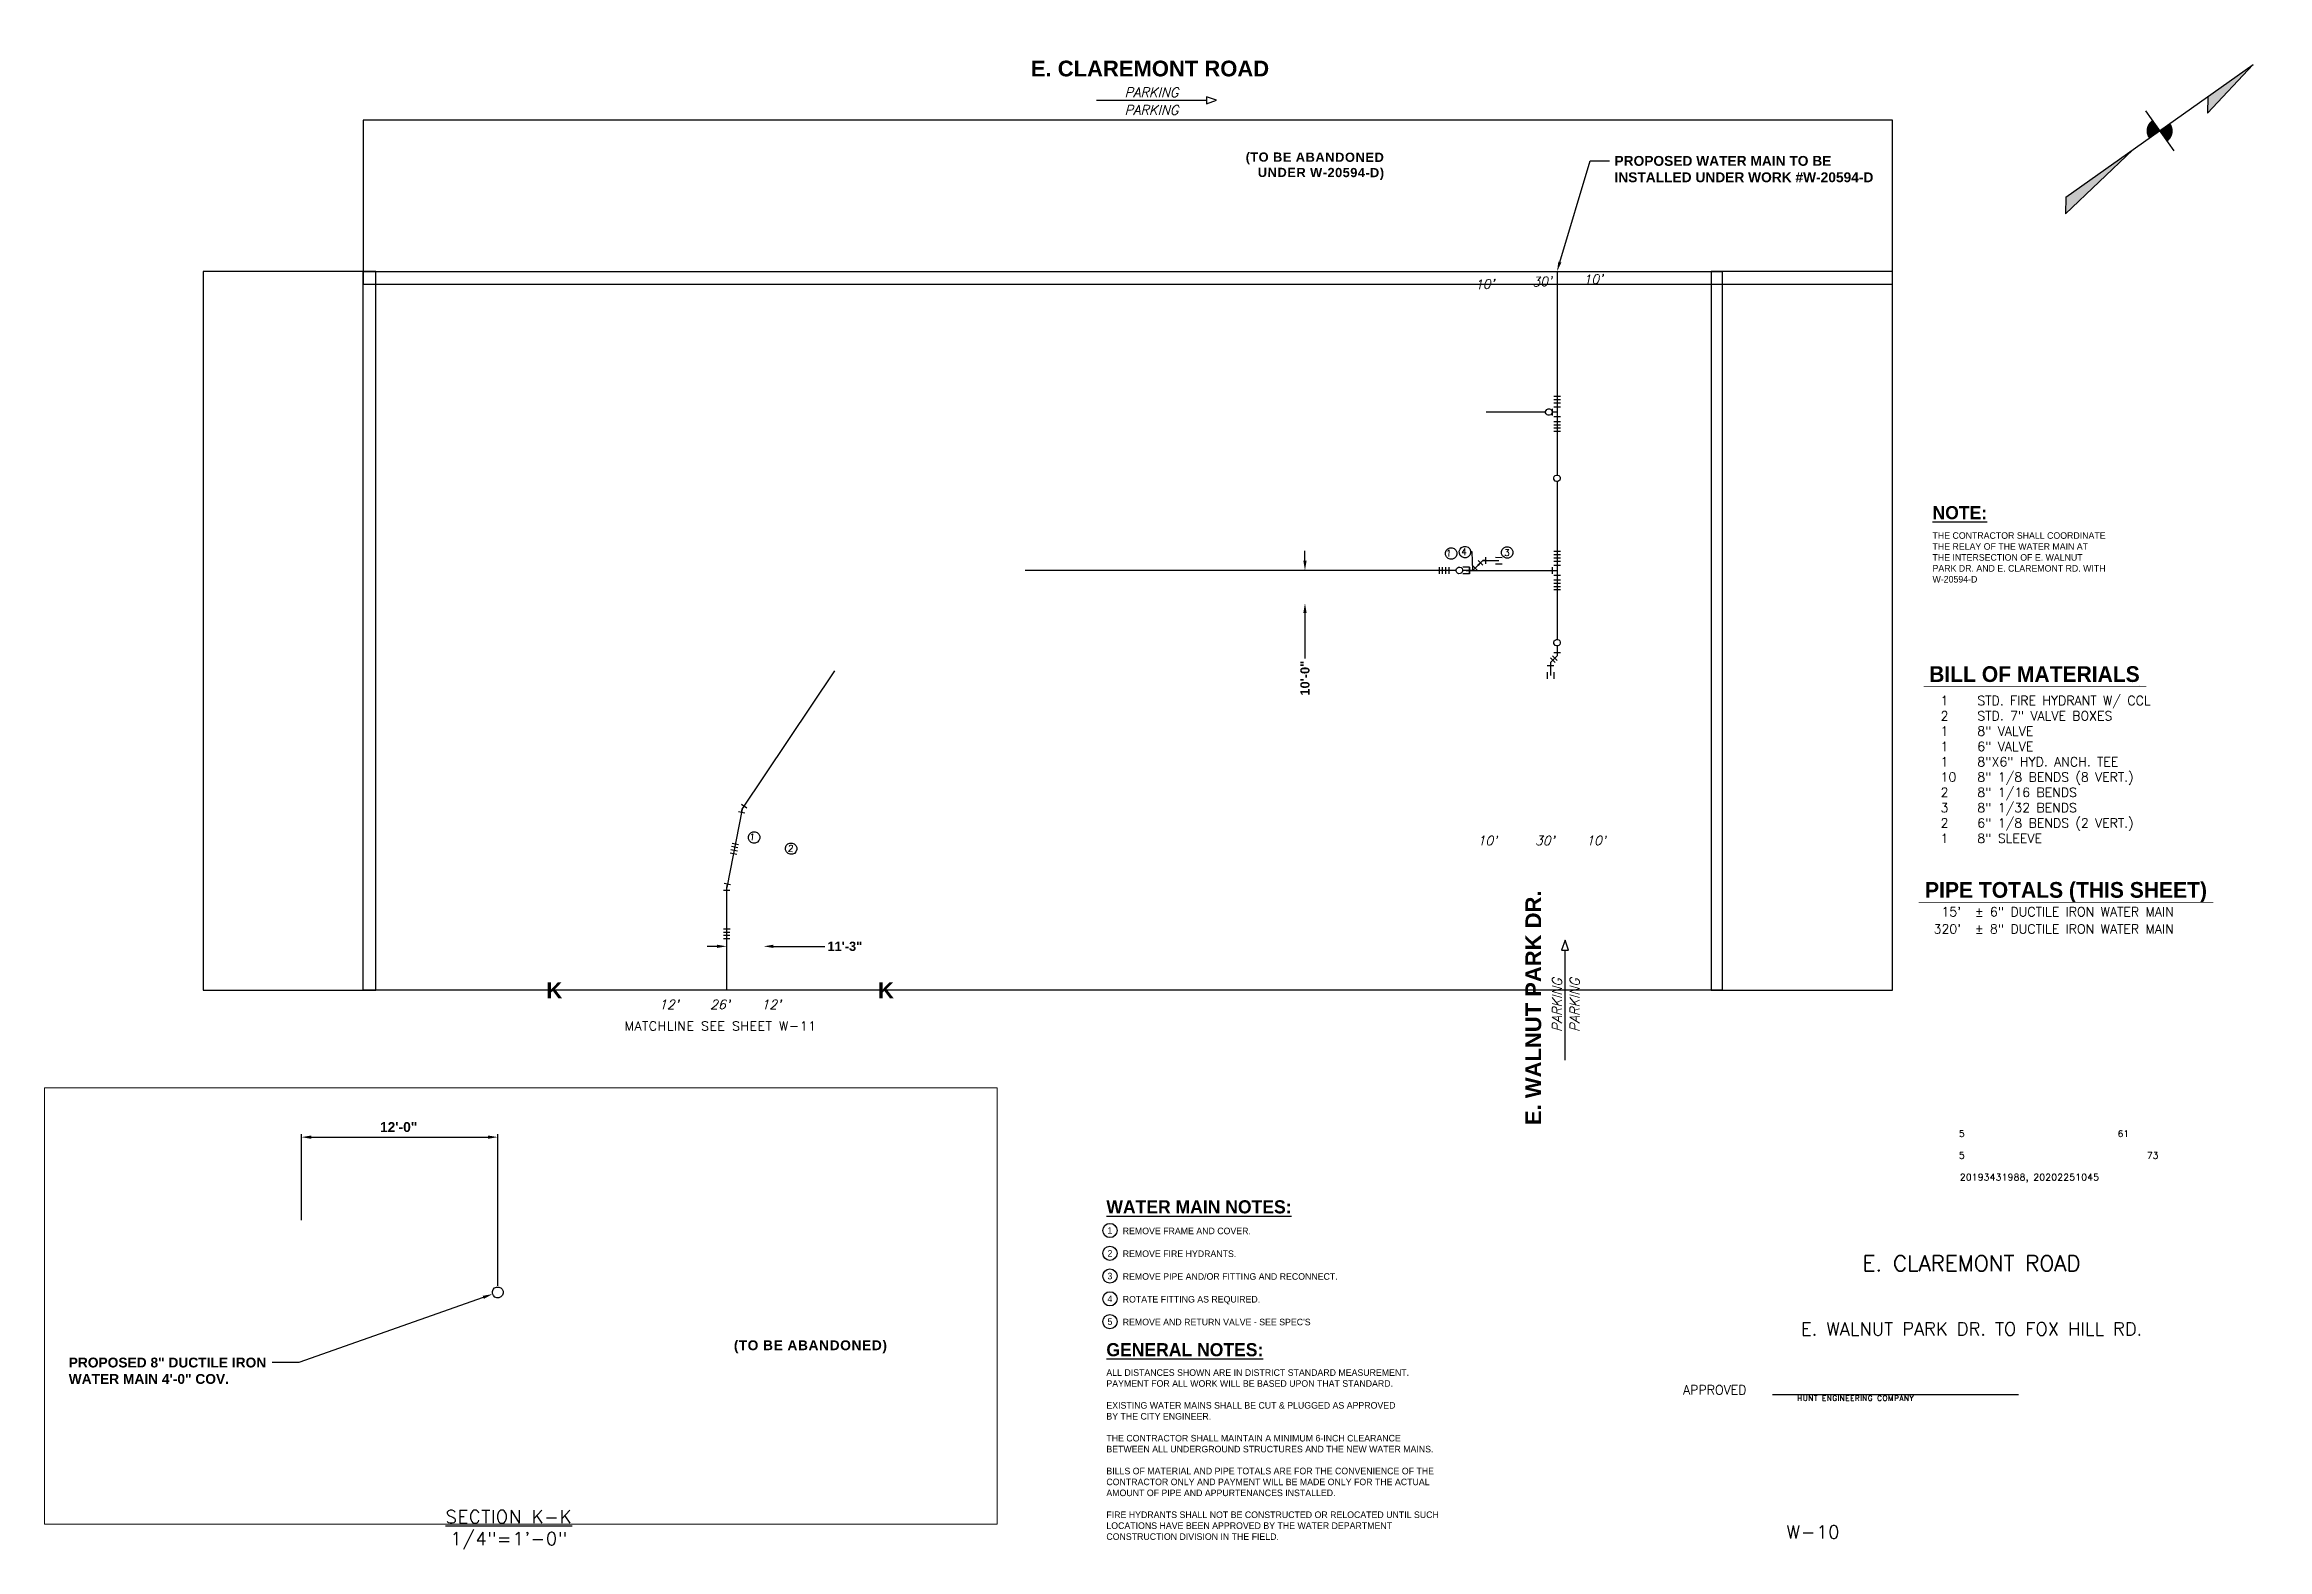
# Paper-space layout 'W10' of a CAD drawing. Header units: feet. Extents: x 1.6 to 35.5, y 0.6 to 23.5.
# The model-space entities are those that its viewports show. They can reach past a viewport. Long polylines and large blocks are cut down to what shows.
import ezdxf
from ezdxf import colors
from ezdxf.entities.mleader import LeaderData, LeaderLine
from ezdxf.enums import TextEntityAlignment as Align
from ezdxf.math import Vec2, Vec3

# ---------------------------------------------------------------- set-up
doc = ezdxf.new("R2010")
doc.units = ezdxf.units.FT
doc.header["$LTSCALE"] = 20
doc.linetypes.add('DASHED2', pattern=[0.375, 0.25, -0.125])
for name, color, linetype in [('BORDER', 4, 'Continuous'), ('C-EX-DIMENSION', 10, 'Continuous'), ('C-EX-ROW', 4, 'Continuous'), ('C-PR-20594-TXT', 4, 'Continuous'), ('C-PR-WATER', 4, 'Continuous'), ('C-PR-WATER-20594', 6, 'Continuous'), ('C-PR-WATER-ABAND', 3, 'Continuous'), ('C-PR-WATER-ABAND-OFF', 3, 'Continuous'), ('C-PR-WATER-DIM', 4, 'Continuous'), ('C-PR-WATER-FITTING', 4, 'Continuous'), ('C-PR-WATER-TXT', 4, 'Continuous'), ('C-PR-WATER-TXT (W-2)', 4, 'Continuous'), ('C-PR-WATER-TXT-#', 6, 'Continuous'), ('NOTES', 7, 'Continuous')]:
    doc.layers.add(name, color=color, linetype=linetype)
doc.layers.add('C-EX-ROAD-NAME', color=3, linetype='Continuous', lineweight=30)
doc.layers.add('VIEWPORT', color=5, linetype='Continuous', plot=False)
doc.styles.add('ARIAL', font='arialbd.ttf', dxfattribs={"height": 0.24})
doc.styles.add('BOLD', font='BOLD.SHX')
doc.styles.add('Copy of PROPOSED', font='arialbd.ttf', dxfattribs={"height": 0.6})
doc.styles.add('EXISTING', font='simplex.shx', dxfattribs={"oblique": 15, "height": 2.8})
doc.styles.add('L100', font='MONOPLEX', dxfattribs={"height": 2})
doc.styles.add('L140Proposed', font='simplex.shx', dxfattribs={"height": 1.6})
doc.styles.add('PROPOSED', font='simplex.shx')
doc.styles.add('PROPOSED PLAN', font='arialbd.ttf', dxfattribs={"height": 2.8})
doc.styles.add('PROPOSED SECTION', font='arialbd.ttf')
doc.styles.add('Simplex Ob', font='simplex.shx', dxfattribs={"oblique": 15})
doc.styles.add('SL80', font='simplex.shx', dxfattribs={"oblique": 15, "height": 1.6})
doc.styles.get("Standard").update_dxf_attribs({"font": 'simplex.shx'})
doc.dimstyles.new('Copy of PWD Proposed Section', dxfattribs={"dimtxt": 0.6, "dimasz": 0.6, "dimexe": 0.18, "dimexo": 0.0625, "dimgap": 0.07, "dimtad": 0, "dimdec": 0, "dimlfac": 12, "dimzin": 1, "dimdsep": 46, "dimlunit": 4, "dimtxsty": 'Copy of PROPOSED', "dimcen": 0, "dimclrd": 3, "dimclre": 256, "dimclrt": 3, "dimadec": 1, "dimazin": 0, "dimtfac": 1, "dimtdec": 0, "dimtmove": 2, "dimatfit": 2, "dimfxl": 0.18, "dimfrac": 2, "dimtolj": 1, "dimtzin": 0, "dimlwd": -1, "dimarcsym": 0})
doc.dimstyles.new('PWD Proposed', dxfattribs={"dimtxt": 2.8, "dimasz": 3, "dimexe": 0.18, "dimexo": 0.0625, "dimgap": 1, "dimtad": 0, "dimdec": 0, "dimlfac": 12, "dimzin": 1, "dimdsep": 46, "dimlunit": 4, "dimtxsty": 'PROPOSED PLAN', "dimcen": 0, "dimse1": 1, "dimse2": 1, "dimclrd": 256, "dimclrt": 3, "dimadec": 1, "dimazin": 0, "dimtfac": 1, "dimtdec": 0, "dimtofl": 0, "dimtmove": 0, "dimatfit": 1, "dimfxl": 0.18, "dimfrac": 2, "dimtolj": 1, "dimtzin": 0, "dimlwd": -1, "dimarcsym": 0})

psp = doc.layouts.new('W10')

# ---------------------------------------------------------------- texts
at = {"layer": 'BORDER', "color": 4, "linetype": 'DASHED2', "ltscale": 0.05, "char_height": 0.24, "width": 1.77635683940025e-15, "attachment_point": 5, "style": 'ARIAL'}
for insert in [(9.366732014886136, 9.13052673513499), (14.41971791905576, 9.130526735134998)]:
    psp.add_mtext('\\pxqc;K', dxfattribs=dict(at, insert=insert))
at = {"layer": 'BORDER', "color": 4, "style": 'PROPOSED'}
for s, insert, char_height, width, attachment_point in [('{\\T1.063;MATCHLINE SEE SHEET W-11}', (11.90072006853785, 8.516439633790553), 0.14, 6.08530222952238, 8), ('E. CLAREMONT ROAD', (30.96898269634855, 4.968826836768238), 0.24, 4.597836898343999, 5), ('E. WALNUT PARK DR. TO FOX HILL RD.', (30.96898269634855, 3.968826836768238), 0.1999489935328704, 7.312726177868738, 5)]:
    psp.add_mtext(s, dxfattribs=dict(at, insert=insert, char_height=char_height, width=width, attachment_point=attachment_point))
at = {"layer": 'BORDER', "color": 3, "attachment_point": 1, "style": 'PROPOSED'}
for s, insert, char_height, width in [('APPROVED', (26.57189383857346, 3.10947539887831), 0.14, 1.25), ('{\\T1.063; \\P\\H0.83295x;       W-10}', (27.12667115062689, 1.373657524310772), 0.24, 2.25667742952837)]:
    psp.add_mtext(s, dxfattribs=dict(at, insert=insert, char_height=char_height, width=width))
at = {"layer": 'BORDER', "insert": (8.675045529717394, 1.205637608957469), "char_height": 0.2, "width": 5, "attachment_point": 2, "style": 'PROPOSED'}
psp.add_mtext('{\\T1.063;\\LSECTION K-K\\P\\l1/4"=1\'-0"}', dxfattribs=at)
at = {"layer": 'C-EX-DIMENSION', "char_height": 0.14, "width": 3.207900749161498, "attachment_point": 5, "style": 'SL80'}
for insert, rotation in [((24.37499541123148, 19.93326290850858), 2.6391410026933717), ((24.41527910299502, 11.41398675404729), 0.017033334009439037)]:
    psp.add_mtext("10'      30'     10'", dxfattribs=dict(at, insert=insert, rotation=rotation))
at = {"layer": 'C-EX-DIMENSION', "insert": (11.89191473967729, 8.914777925188806), "char_height": 0.14, "width": 2.284768853440391, "attachment_point": 5, "style": 'SL80'}
psp.add_mtext("12'     26'     12'", dxfattribs=at)
at = {"layer": 'C-EX-ROAD-NAME', "insert": (18.44629469618998, 23.30258608752509), "char_height": 0.24, "width": 6.964848138693556, "attachment_point": 2, "style": 'EXISTING'}
psp.add_mtext('\\pxqc;{\\fArial|b1|i0|c0|p34;\\Q0;E. CLAREMONT ROAD}', dxfattribs=at)
at = {"layer": 'C-EX-ROAD-NAME', "insert": (24.16835238619304, 8.864184004568672), "char_height": 0.24, "width": 6.964848138693556, "attachment_point": 2, "rotation": 90.00000000000001, "style": 'EXISTING'}
psp.add_mtext('\\pxqc;{\\fArial|b1|i0|c0|p34;\\Q0;E. WALNUT PARK DR.}', dxfattribs=at)
at = {"layer": 'NOTES'}
for s, height, style, p in [('%%UNOTE:', 0.2, 'BOLD', (30.37337677333984, 16.31205016724949)), ('5      ', 0.1000314665625, 'PROPOSED', (30.77592858355542, 6.895360078014051)), ('61', 0.1000314665625, 'PROPOSED', (33.19597950976491, 6.895360078014051)), ('5      ', 0.1000314665625, 'PROPOSED', (30.77592858355542, 6.563910879602916)), ('73', 0.1000314665625, 'PROPOSED', (33.64231865441312, 6.563578729231885)), ('%%UGENERAL NOTES:', 0.2, 'BOLD', (17.7815419998408, 3.552267660552253))]:
    psp.add_text(s, height=height, dxfattribs=dict(at, style=style)).set_placement(p)
at = {"layer": 'NOTES', "style": 'BOLD'}
for s, p in [('BILL OF MATERIALS%%U', (31.92689279845522, 13.83119322394031)), ('PIPE TOTALS (THIS SHEET)', (32.40820982970396, 10.54139777691542))]:
    psp.add_text(s, height=0.24, dxfattribs=at).set_placement(p, align=Align.CENTER)
at = {"layer": 'NOTES', "char_height": 0.1452499193059119, "attachment_point": 5, "style": 'Simplex Ob'}
for insert, width, rotation in [((18.46902534121425, 22.81965162074225), 2.740994145742572, 359.98868729900965), ((18.46898269634855, 22.5500748089849), 1.773350625371268, 359.98868729900965), ((24.65018608060604, 8.905016379878184), 2.740994145742572, 89.98868729900965), ((24.9197628923634, 8.904973735012483), 1.773350625371268, 89.98868729900965)]:
    psp.add_mtext('PARKING', dxfattribs=dict(at, insert=insert, width=width, rotation=rotation))
at = {"layer": 'NOTES', "attachment_point": 1}
for s, insert, char_height, width, style in [('THE CONTRACTOR SHALL COORDINATE THE RELAY OF THE WATER MAIN AT THE INTERSECTION OF E. WALNUT PARK DR. AND E. CLAREMONT RD. WITH W-20594-D', (30.37337677333984, 16.11330354477109), 0.1, 2.661857048445739, 'L100'), ('\\A1;1^ISTD. FIRE HYDRANT W/ CCL\\P2^ISTD. 7" VALVE BOXES\\P1^I8" VALVE\\P1^I6" VALVE\\P1^I8"X6" HYD. ANCH. TEE\\P10^I8" 1/8 BENDS (8 VERT.)\\P2^I8" 1/16 BENDS\\P3^I8" 1/32 BENDS\\P2^I6" 1/8 BENDS (2 VERT.)\\P1^I8" SLEEVE', (30.49685204218757, 13.61815322597608), 0.14, 3.80477944308549, 'L140Proposed'), ('\\pxql;{\\H1.067x;\\Q0;\\T1.063;20193431988, 20202251045}', (30.79086245981783, 6.332624329368863), 0.09375, 4.741223138392855, 'EXISTING'), ('ALL DISTANCES SHOWN ARE IN DISTRICT STANDARD MEASUREMENT.\\PPAYMENT FOR ALL WORK WILL BE BASED UPON THAT STANDARD.\\P\\PEXISTING WATER MAINS SHALL BE CUT & PLUGGED AS APPROVED\\PBY THE CITY ENGINEER.\\P\\PTHE CONTRACTOR SHALL MAINTAIN A MINIMUM 6-INCH CLEARANCE\\PBETWEEN ALL UNDERGROUND STRUCTURES AND THE NEW WATER MAINS.\\P\\PBILLS OF MATERIAL AND PIPE TOTALS ARE FOR THE CONVENIENCE OF THE CONTRACTOR ONLY AND PAYMENT WILL BE MADE ONLY FOR THE ACTUAL AMOUNT OF PIPE AND APPURTENANCES INSTALLED.\\P\\PFIRE HYDRANTS SHALL NOT BE CONSTRUCTED OR RELOCATED UNTIL SUCH LOCATIONS HAVE BEEN APPROVED BY THE WATER DEPARTMENT CONSTRUCTION DIVISION IN THE FIELD.', (17.7815419998408, 3.35352103807385), 0.1, 5.332112329808012, 'L100'), ('{\\T1.125;HUNT ENGINEERING COMPANY}', (28.31147697150024, 2.952569662087733), 0.08, 3.5, 'PROPOSED')]:
    psp.add_mtext(s, dxfattribs=dict(at, insert=insert, char_height=char_height, width=width, style=style))
at = {"layer": 'NOTES', "linetype": 'Continuous', "char_height": 0.14, "style": 'L140Proposed'}
for s, width, heights, insert, attachment_point in [("15'", 0.5814265917501302, [0.1666666666666667], (30.81023794402242, 10.3976846862202), 3), ('\\pxql;%%P 6" DUCTILE IRON WATER MAIN', 4.083124622593317, [0], (31.02101251569417, 10.3976846862202), 1), ("320'", 0.5814265917501302, [0.1666666666666667], (30.81023794402242, 10.13607688257222), 3), ('\\pxql;%%P 8" DUCTILE IRON WATER MAIN', 4.083124622593317, [0], (31.02101251569417, 10.13607688257222), 1)]:
    psp.add_mtext_dynamic_manual_height_columns(s, width=width, gutter_width=14, heights=heights, dxfattribs=dict(at, insert=insert, attachment_point=attachment_point))

msp = doc.modelspace()

# ---------------------------------------------------------------- texts
at = {"layer": 'C-PR-20594-TXT', "insert": (2705739.853103079, 271262.4883710105), "char_height": 2.8, "width": 48.1892447319731, "attachment_point": 2, "rotation": 54.549687759816244, "style": 'ARIAL'}
msp.add_mtext('\\pxqr;{\\T1.063;\\C3;(TO BE ABANDONED UNDER W-20594-D)}', dxfattribs=at)
at = {"layer": 'C-PR-WATER-ABAND', "insert": (2706998.174287523, 271813.7607739118, -97.82606842608317), "char_height": 0.5999999999999993, "width": 11.0481127027591, "attachment_point": 1, "rotation": 324.6738888932284, "style": 'PROPOSED SECTION'}
msp.add_mtext('{\\T1.063;(TO BE ABANDONED)}', dxfattribs=at)
at = {"layer": 'C-PR-WATER-ABAND', "color": 4, "char_height": 2.8, "width": 48.1892447319731, "attachment_point": 2, "rotation": 54.549687759816244, "style": 'ARIAL'}
for insert in [(2705751.627674077, 271179.3524860392), (2705742.811897182, 270946.1510979224)]:
    msp.add_mtext('\\pxql;{\\T1.063;\\C3;(TO BE ABANDONED)}', dxfattribs=dict(at, insert=insert))
at = {"layer": 'C-PR-WATER-ABAND-OFF', "color": 4, "insert": (2705791.390915681, 270957.9100592807), "char_height": 2.8, "width": 48.1892447319731, "attachment_point": 2, "rotation": 325.0736060951786, "style": 'ARIAL'}
msp.add_mtext('\\pxql;{\\T1.063;\\C3;(TO BE ABANDONED)}', dxfattribs=at)

# ---------------------------------------------------------------- blocks, each defined once
blk = doc.blocks.new('PWD Noth Arrow')
at = {"layer": 'BORDER'}
for points in [[(-1.597832977040525e-12, 18.00000000000006), (3.999999999998288, 14.9999999999981), (-1.818989403545856e-12, 34.99999999999864)], [(0, 4), (-9.094947017729282e-13, -4.547473508864641e-13), (4, -1.364242052659392e-12, 0.4142135623732821)], [(-9.094947017729282e-13, -4.547473508864641e-13), (-4, -1.364242052659392e-12, 0.4142135623729491), (0, -4.000000000000455)], [(-9.094947017729282e-13, -35.00000000000068), (4.000000000000182, -38.00000000000355), (-1.234345958778249e-12, -9.999999999967713)]]:
    blk.add_hatch(color=0, dxfattribs=at).paths.add_polyline_path(points)
at = {"layer": 'BORDER', "color": 0}
for p, q in [((-9.094947017729282e-13, -35.00000000000182), (-1.818989403545856e-12, 34.99999999999864)), ((-1.818989403545856e-12, 34.99999999999864), (3.999999999998181, 14.99999999999864)), ((9.094947017729282e-13, 17.99999999999818), (3.999999999998181, 14.99999999999818)), ((-7.5, -4.547473508864641e-13), (7.5, -1.364242052659392e-12)), ((4, -38.00000000000227), (3.637978807091713e-12, -10.00000000000182)), ((1.818989403545856e-12, -35.00000000000273), (3.999999999999091, -38.00000000000273))]:
    blk.add_line(p, q, dxfattribs=at)
blk = doc.blocks.new('A$C6E5C789D')
at = {"layer": 'NOTES'}
for centre in [(17.34079432357487, 5.481790131355709), (17.34079432357487, 5.134519609782117), (17.34079432357487, 4.787249088208526), (17.34079432357487, 4.439978566634935), (17.34079432357487, 4.092708045061343)]:
    blk.add_circle(centre, 0.1083422452900322, dxfattribs=at)
for s, height, style, p in [('%%uWATER MAIN NOTES:', 0.2, 'BOLD', (17.28654782499746, 5.743125663150821)), ('REMOVE FRAME AND COVER.', 0.1, 'L100', (17.53555159324117, 5.425770402876267)), ('REMOVE FIRE HYDRANTS.', 0.1, 'L100', (17.53555159324117, 5.078499881302676)), ('REMOVE PIPE AND/OR FITTING AND RECONNECT.', 0.1, 'L100', (17.53555159324117, 4.731229359729085)), ('ROTATE FITTING AS REQUIRED.', 0.1, 'L100', (17.53555159324117, 4.383958838155493)), ("REMOVE AND RETURN VALVE - SEE SPEC'S", 0.1, 'L100', (17.53555159324117, 4.036688316581902))]:
    blk.add_text(s, height=height, dxfattribs=dict(at, style=style)).set_placement(p)
at = {"layer": 'NOTES', "style": 'L100'}
for s, p in [('1', (17.34079432357487, 5.481790131355709)), ('2', (17.34079432357487, 5.134519609782117)), ('3', (17.34079432357487, 4.787249088208526)), ('4', (17.34079432357487, 4.439978566634935)), ('5', (17.34079432357487, 4.092708045061343))]:
    blk.add_text(s, height=0.1, dxfattribs=at).set_placement(p, align=Align.MIDDLE)
blk = doc.blocks.new('*U113')
at = {"layer": 'C-PR-WATER-FITTING'}
for p, q in [((-0.5411854113044683, -1.306556299918157), (-1.306550694171165, 0.5411989447457017)), ((1.000006103982741, -0.9999987791816238), (1.000006103429769, 1.000006103979104))]:
    blk.add_line(p, q, dxfattribs=at)
blk.add_lwpolyline([(-0.9238851714908378, -0.3826857684071001), (0, 0)], dxfattribs=at)
at = {"layer": 'C-PR-WATER-FITTING', "flags": 128}
blk.add_lwpolyline([(0, 0), (1.000006103706255, 2.764863893389702e-10)], dxfattribs=at)
blk = doc.blocks.new('*U111')
at = {"layer": 'C-PR-WATER-FITTING'}
for p, q in [((-0.7856830919117783, -1.175871206105512), (-1.175863067823229, 0.7856952716902015)), ((1.000006103982741, -0.9999987791816238), (1.000006103429769, 1.000006103979104))]:
    blk.add_line(p, q, dxfattribs=at)
blk.add_lwpolyline([(-0.9807912530377507, -0.195091582078021), (0, 0)], dxfattribs=at)
at = {"layer": 'C-PR-WATER-FITTING', "flags": 128}
blk.add_lwpolyline([(0, 0), (1.000006103706255, 2.764863893389702e-10)], dxfattribs=at)
blk = doc.blocks.new('*U104')
at = {"layer": 'C-PR-WATER-FITTING'}
for p, q in [((0.4670706159318638, 0.8842159547261478), (-0.467070615817303, -0.8842159542600269)), ((1.351289747809512, 0.4171436610498589), (0.4171485160603458, -1.351288247936316)), ((2.235508879046293, -0.04992863334117448), (1.301367647400063, -1.818360542381724)), ((3.119728010500571, -0.5170009273204612), (2.185586778442594, -2.285432836143513))]:
    blk.add_line(p, q, dxfattribs=at)
blk = doc.blocks.new('*U112')
at = {"layer": 'C-PR-WATER-FITTING'}
for p, q in [((0.6305951707463497, 0.7761073028200582), (-0.630595170543056, -0.7761073023852427)), ((1.406705262366276, 0.1455098667451867), (0.1455149210768703, -1.406704738460114)), ((2.18281535321821, -0.4850875699056713), (0.921625012019156, -2.037302175184384)), ((2.95892544436379, -1.115685006195125), (1.697735102803331, -2.667899611180192))]:
    blk.add_line(p, q, dxfattribs=at)
blk = doc.blocks.new('*U268')
at = {"layer": 'C-PR-WATER-FITTING'}
blk.add_line((1.268933999300811, 0.7954196086121429), (-1.266416724574396, -0.8083280535775756), dxfattribs=at)
for points in [[(0.0445016905462999, 1.795802706579122), (-1.645731199777299, 0.7266381839408449)], [(1.803516260619949, -0.04969683654965681), (0.7343517379816726, 1.640536053773943)], [(-0.7318344632552576, -1.653444498739375), (-1.800998985893534, 0.03678839158422412)], [(0.001258637363207527, -0.006454222482716433), (-0.8006147546154998, 1.261220445259983)]]:
    blk.add_lwpolyline(points, dxfattribs=at)
blk.add_circle((-1.335197015934638, 2.106336890421783), 1, dxfattribs=at)
blk = doc.blocks.new('*U265')
at = {"layer": 'C-PR-WATER-FITTING'}
h = blk.add_hatch(color=256, dxfattribs=at)
h.dxf.hatch_style = 1
h.paths.add_polyline_path([(0.5012586373632075, -0.006454222482716432, 1), (-0.4987413626367925, -0.006454222482716432, 1)])
blk.add_circle((0.001258637363207527, -0.006454222482716432), 0.5, dxfattribs=at)
blk = doc.blocks.new('*U114')
at = {"layer": 'C-PR-WATER-FITTING'}
for p, q in [((1.283551908287436, 1.830979878495067), (2.234914841320592, 0.07175282458051133)), ((2.16316859564242, 2.306663054106183), (3.114531528265971, 0.5474359999701213)), ((-0.4756814666273314, 0.8796135271620795), (0.4756814663034233, -0.879613526807853)), ((0.4039352207109461, 1.355296703293553), (1.355298153641701, -0.4039303506763791))]:
    blk.add_line(p, q, dxfattribs=at)
blk = doc.blocks.new('*U115')
at = {"layer": 'C-PR-WATER-FITTING'}
for p, q in [((-0.1014576480582832, 3.160648535348805), (1.815217420318777, 2.589397329804235)), ((-0.3870842768427428, 2.202307557845466), (1.529590791667323, 1.631056352747158)), ((-0.9583375344781639, 0.2856256026156568), (0.9583375339986505, -0.285625602594217)), ((-0.6727109060734644, 1.243966580475132), (1.24396416240335, 0.6727153752652584))]:
    blk.add_line(p, q, dxfattribs=at)
blk = doc.blocks.new('*U116')
at = {"layer": 'C-PR-WATER-FITTING'}
for p, q in [((0.5163801916535511, 3.119830815287891), (2.284997929502268, 2.18604146273496)), ((0.04948383805894929, 2.235518768986985), (1.818101576125082, 1.301729416845844)), ((-0.8843088692389611, 0.4668946761792783), (0.8843088687728176, -0.4668946760648102)), ((-0.417412515947442, 1.351206722903495), (1.351205222064337, 0.4174173706594063))]:
    blk.add_line(p, q, dxfattribs=at)
blk = doc.blocks.new('*D148')
at = {"layer": 'C-PR-WATER-DIM', "linetype": 'Continuous', "transparency": 16777216}
for p, q in [((2705880.318965871, 270963.9012726413), (2705886.698645523, 270972.899192736)), ((2705870.486357206, 270950.0333306897), (2705868.751190993, 270947.5860468461))]:
    blk.add_line(p, q, dxfattribs=at)
at = {"layer": 'C-PR-WATER-DIM', "transparency": 16777216}
for points in [[(2705879.91108523, 270964.1904670103), (2705880.726846511, 270963.6120782723), (2705878.583799657, 270961.4539887977)], [(2705870.078476566, 270950.3225250586), (2705870.894237847, 270949.7441363207), (2705872.22152342, 270952.4806145334)]]:
    blk.add_solid(points, dxfattribs=at)
at = {"layer": 'C-PR-WATER-DIM', "transparency": 16777216, "insert": (2705890.20061968, 270977.8383880185), "char_height": 2.8, "attachment_point": 5, "rotation": 54.66270533737349, "style": 'PROPOSED PLAN'}
blk.add_mtext('\\A1;11\'-0"', dxfattribs=at)
blk = doc.blocks.new('*D150')
at = {"layer": 'C-PR-WATER-DIM', "linetype": 'Continuous', "transparency": 16777216}
for p, q in [((2705843.555896617, 270990.2639346416), (2705852.635798737, 271003.0703744113)), ((2705833.579068758, 270976.1924564058), (2705831.843913137, 270973.7451650521))]:
    blk.add_line(p, q, dxfattribs=at)
at = {"layer": 'C-PR-WATER-DIM', "transparency": 16777216}
for points in [[(2705843.148014724, 270990.5531272453), (2705843.963778509, 270989.9747420382), (2705841.820740995, 270987.8166432879)], [(2705833.171186865, 270976.4816490095), (2705833.98695065, 270975.9032638024), (2705835.314224379, 270978.6397477598)]]:
    blk.add_solid(points, dxfattribs=at)
at = {"layer": 'C-PR-WATER-DIM', "transparency": 16777216, "insert": (2705856.137751516, 271008.0095848513), "char_height": 2.8, "attachment_point": 5, "rotation": 54.66295332680103, "style": 'PROPOSED PLAN'}
blk.add_mtext('\\A1;11\'-3"', dxfattribs=at)
blk = doc.blocks.new('*D151')
at = {"layer": 'C-PR-WATER-DIM', "linetype": 'Continuous', "transparency": 16777216}
for p, q in [((2705795.642609836, 271036.810821488), (2705798.445017444, 271037.8815743061)), ((2705778.551609661, 271030.2806377464), (2705767.926289478, 271026.2208815941))]:
    blk.add_line(p, q, dxfattribs=at)
at = {"layer": 'C-PR-WATER-DIM', "transparency": 16777216}
for points in [[(2705795.464151033, 271037.2778894227), (2705795.821068638, 271036.3437535533), (2705792.840202227, 271035.7400686699)], [(2705778.373150858, 271030.7477056811), (2705778.730068464, 271029.8135698118), (2705781.354017269, 271031.3513905646)]]:
    blk.add_solid(points, dxfattribs=at)
at = {"layer": 'C-PR-WATER-DIM', "transparency": 16777216, "insert": (2705762.270370785, 271024.0598501791), "char_height": 2.8, "attachment_point": 5, "rotation": 20.911015879722285, "style": 'PROPOSED PLAN'}
blk.add_mtext('\\A1;12\'-4"', dxfattribs=at)
blk = doc.blocks.new('*D152')
at = {"layer": 'C-PR-WATER-DIM', "linetype": 'Continuous', "transparency": 16777216}
for p, q in [((2705771.565976657, 271078.6440712165), (2705762.239147869, 271078.9028229222)), ((2705789.504114555, 271078.1464182754), (2705792.502960732, 271078.0632220915))]:
    blk.add_line(p, q, dxfattribs=at)
at = {"layer": 'C-PR-WATER-DIM', "transparency": 16777216}
for points in [[(2705771.579842688, 271079.1438789127), (2705771.552110626, 271078.1442635203), (2705774.564822835, 271078.5608750326)], [(2705789.517980586, 271078.6462259716), (2705789.490248524, 271077.6466105792), (2705786.505268378, 271078.2296144593)]]:
    blk.add_solid(points, dxfattribs=at)
at = {"layer": 'C-PR-WATER-DIM', "transparency": 16777216, "insert": (2705755.099466525, 271079.1008971839), "char_height": 2.8, "attachment_point": 5, "rotation": 358.41086619331713, "style": 'PROPOSED PLAN'}
blk.add_mtext('\\A1;11\'-11"', dxfattribs=at)
blk = doc.blocks.new('*D153')
at = {"layer": 'C-PR-WATER-DIM', "linetype": 'Continuous', "transparency": 16777216}
for p, q in [((2705778.415285016, 271118.3262981479), (2705769.479441058, 271122.1580487057)), ((2705794.265233729, 271111.5297325301), (2705797.022433804, 271110.3474264182))]:
    blk.add_line(p, q, dxfattribs=at)
at = {"layer": 'C-PR-WATER-DIM', "transparency": 16777216}
for points in [[(2705778.612336035, 271118.7858314938), (2705778.218233998, 271117.866764802), (2705781.172485093, 271117.143992036)], [(2705794.462284748, 271111.989265876), (2705794.06818271, 271111.0701991842), (2705791.508033653, 271112.712038642)]]:
    blk.add_solid(points, dxfattribs=at)
at = {"layer": 'C-PR-WATER-DIM', "transparency": 16777216, "insert": (2705763.914761814, 271124.5442209454), "char_height": 2.8, "attachment_point": 5, "rotation": 336.7900178084065, "style": 'PROPOSED PLAN'}
blk.add_mtext('\\A1;11\'-3"', dxfattribs=at)
blk = doc.blocks.new('*D154')
at = {"layer": 'C-PR-WATER-DIM', "linetype": 'Continuous', "transparency": 16777216}
for p, q in [((2705841.28947844, 271190.4611288554), (2705838.841847344, 271192.1958051992)), ((2705854.34351095, 271181.2095216908), (2705865.606863454, 271173.2269988467))]:
    blk.add_line(p, q, dxfattribs=at)
at = {"layer": 'C-PR-WATER-DIM', "transparency": 16777216}
for points in [[(2705841.578591164, 271190.8690673714), (2705841.000365716, 271190.0531903394), (2705843.737109536, 271188.7264525117)], [(2705854.632623674, 271181.6174602068), (2705854.054398227, 271180.8015831748), (2705851.895879854, 271182.9441980347)]]:
    blk.add_solid(points, dxfattribs=at)
at = {"layer": 'C-PR-WATER-DIM', "transparency": 16777216, "insert": (2705870.546759574, 271169.7260133624), "char_height": 2.8, "attachment_point": 5, "rotation": 144.67417335068734, "style": 'PROPOSED PLAN'}
blk.add_mtext('\\A1;10\'-0"', dxfattribs=at)
blk = doc.blocks.new('*D195')
at = {"layer": 'C-PR-WATER-TXT', "lineweight": -2, "transparency": 16777216}
for p, q in [((2706980.902070436, 271834.9784645999), (2706983.934918356, 271839.2596056724)), ((2706988.353353891, 271824.7910037853), (2706993.701669951, 271832.3406390315))]:
    blk.add_line(p, q, dxfattribs=at)
at = {"layer": 'C-PR-WATER-TXT', "color": 3, "linetype": 'Continuous', "transparency": 16777216}
blk.add_line((2706984.320461282, 271838.7658884937), (2706993.108023741, 271832.5405994693), dxfattribs=at)
at = {"layer": 'C-PR-WATER-TXT', "color": 3, "transparency": 16777216}
for points in [[(2706984.262654813, 271838.6842893991), (2706984.37826775, 271838.8474875884), (2706983.830866714, 271839.1127273021)], [(2706993.050217273, 271832.4590003747), (2706993.165830209, 271832.622198564), (2706993.597618309, 271832.1937606612)]]:
    blk.add_solid(points, dxfattribs=at)
at = {"layer": 'C-PR-WATER-TXT', "color": 3, "transparency": 16777216, "insert": (2706989.019527238, 271836.1866958371), "char_height": 0.6, "attachment_point": 5, "rotation": 324.68546261824093, "style": 'Copy of PROPOSED'}
blk.add_mtext('\\A1;12\'-0"', dxfattribs=at)
blk = doc.blocks.new('*U291')
at = {"layer": 'C-PR-WATER-FITTING'}
for p, q in [((7.324641046579927e-06, -1.414203314310726), (-1.414203314299812, 7.323847967199981e-06)), ((1.000006103982741, -0.9999987791816238), (1.000006103429769, 1.000006103979104))]:
    blk.add_line(p, q, dxfattribs=at)
at = {"layer": 'C-PR-WATER-FITTING', "flags": 128}
blk.add_lwpolyline([(-0.707101656953455, -0.7071016573536326), (0, 0), (1.000006103706255, 2.764863893389702e-10)], dxfattribs=at)
blk = doc.blocks.new('*U292')
at = {"layer": 'C-PR-WATER-FITTING'}
for p, q in [((-1.000006103982741, -0.9999987791816238), (-1.000006103429769, 1.000006103979104)), ((-7.324641046579927e-06, -1.414203314310726), (1.414203314299812, 7.323847967199981e-06))]:
    blk.add_line(p, q, dxfattribs=at)
at = {"layer": 'C-PR-WATER-FITTING', "flags": 128}
blk.add_lwpolyline([(0.707101656953455, -0.7071016573536326), (0, 0), (-1.000006103706255, 2.764863893389702e-10)], dxfattribs=at)
blk = doc.blocks.new('*U275')
at = {"layer": 'C-PR-WATER-FITTING'}
blk.add_circle((0.001258637363207527, -0.006454222482716432), 0.9999999999999999, dxfattribs=at)
blk = doc.blocks.new('*U255')
at = {"layer": 'C-PR-WATER-FITTING'}
for p, q in [((-1.028318040296443, -0.9755721196240784), (-0.9674512441709897, 1.023506359528436)), ((0.9699685210995527, -1.03641480389122), (1.030835317225006, 0.9626636752612941))]:
    blk.add_line(p, q, dxfattribs=at)

# ---------------------------------------------------------------- dimensions: what is measured, and where the dimension line sits
at = {"layer": 'C-PR-WATER-DIM'}
for base, p1, p2, angle, picture, middle in [((2705851.895879854, 271182.9441980347), (2705840.139242332, 271183.6498561311), (2705848.29801265, 271177.867601654), 324.6741733522301, '*D154', (2705870.546759574, 271169.7260133624)), ((2705781.172485093, 271117.143992036), (2705790.795687013, 271111.0508087885), (2705780.460138452, 271115.4827621825), 156.79001780895166, '*D153', (2705763.914761814, 271124.5442209454)), ((2705774.564822835, 271078.5608750326), (2705786.513671639, 271078.532514049), (2705774.573226097, 271078.8637746222), 178.41086619319321, '*D152', (2705755.099466525, 271079.1008971839)), ((2705781.354017269, 271031.3513905646), (2705794.886868789, 271030.3834692326), (2705783.400683831, 271025.9947911272), 200.91101587946895, '*D151', (2705762.270370785, 271024.0598501791)), ((2705835.314224379, 270978.6397477598), (2705850.967927041, 270981.3311910105), (2705844.461410424, 270972.1542954826), 234.66295332645808, '*D150', (2705856.137751516, 271008.0095848513)), ((2705872.22152342, 270952.4806145334), (2705880.540879599, 270960.0663855572), (2705874.178603361, 270951.093011293), 234.66270533539483, '*D148', (2705890.20061968, 270977.8383880185))]:
    dim = msp.add_linear_dim(base=base, p1=p1, p2=p2, angle=angle, dimstyle='PWD Proposed', override={"dimclrt": 256}, dxfattribs=at)
    dim.commit()
    dim.dimension.update_dxf_attribs({"geometry": picture, "text_midpoint": middle, "dimtype": 161})
at = {"layer": 'C-PR-WATER-TXT', "color": 3}
dim = msp.add_linear_dim(base=(2706993.597618309, 271832.1937606609), p1=(2706980.865941393, 271834.9274651654), p2=(2706988.317224848, 271824.7400043511), angle=324.685462618241, dimstyle='Copy of PWD Proposed Section', override={"dimtxt": 1}, dxfattribs=at)
dim.commit()
dim.dimension.update_dxf_attribs({"geometry": '*D195', "text_midpoint": (2706989.019527238, 271836.1866958372), "dimtype": 160})

# ---------------------------------------------------------------- hatches: boundary and pattern name
at = {"layer": 'C-PR-WATER-20594'}
h = msp.add_hatch(color=256, dxfattribs=at)
h.dxf.hatch_style = 1
h.paths.add_polyline_path([(2705835.869109007, 271261.9827512846, 1), (2705836.739183761, 271261.4898314916, 1)])

# ---------------------------------------------------------------- linework, layer by layer
at = {"layer": 'C-PR-WATER'}
for p, q in [((2705872.75940833, 271229.6650997768), (2705871.531178615, 271227.9322523082)), ((2705870.376430498, 271226.3030763263), (2705794.399155708, 271119.1105644453)), ((2705787.192218319, 271102.991053132), (2705794.399155707, 271119.1105644447)), ((2705785.83512496, 271054.0739749659), (2705787.192218319, 271102.991053132)), ((2705803.938628166, 271006.6929228081), (2705785.835109412, 271054.074015657)), ((2705798.929917303, 271019.819041539), (2705797.65792248, 271019.3330337087)), ((2705795.660443463, 271018.5698305686), (2705786.42108331, 271015.0396264356)), ((2705803.937979834, 271006.6936269478), (2705820.647578121, 270989.0317270355)), ((2705998.307242025, 270863.1200812656), (2705820.647578121, 270989.0317270355))]:
    msp.add_line(p, q, dxfattribs=at)
for points in [[(2705872.615350681, 271234.6619594583), (2705875.474242941, 271238.6833213317)], [(2705873.333121874, 271230.4841933241), (2705873.166539962, 271231.4702007039), (2705872.628140753, 271234.6811807322)]]:
    msp.add_lwpolyline(points, dxfattribs=at)
at = {"layer": 'C-PR-WATER', "color": 6, "linetype": 'Continuous'}
msp.add_circle((2706988.124481681, 271824.4680462974), 0.3333333333333333, dxfattribs=at)
at = {"layer": 'C-PR-WATER-20594'}
for p, q in [((2705844.660373156, 271283.4808698154), (2705843.503925865, 271281.8491220044)), ((2705845.476249994, 271282.9026440923), (2705844.319802702, 271281.2708962812)), ((2705846.29212683, 271282.3244183685), (2705845.135679538, 271280.6926705574)), ((2705847.108003667, 271281.7461926451), (2705845.951556375, 271280.1144448343)), ((2705851.761535891, 271278.4481557867), (2705850.605088599, 271276.8164079757)), ((2705852.577412728, 271277.8699300635), (2705851.420965436, 271276.2381822525)), ((2705853.393289565, 271277.2917043397), (2705852.236842273, 271275.6599565287)), ((2705854.209166402, 271276.7134786164), (2705853.05271911, 271275.0817308056)), ((2705884.055547928, 271255.5608437358), (2705882.899100636, 271253.9290959248)), ((2705884.871424765, 271254.9826180126), (2705883.714977473, 271253.3508702016)), ((2705885.687301602, 271254.4043922888), (2705884.53085431, 271252.7726444778)), ((2705886.503178439, 271253.8261665655), (2705885.346731147, 271252.1944187547)), ((2705891.156710662, 271250.528129707), (2705890.000263371, 271248.896381896)), ((2705891.9725875, 271249.9499039839), (2705890.816140208, 271248.3181561729)), ((2705892.788464336, 271249.3716782601), (2705891.632017044, 271247.7399304491)), ((2705893.604341173, 271248.7934525367), (2705892.447893881, 271247.1617047259)), ((2705908.01605847, 271236.1282805626), (2705909.172512713, 271237.7600382394)), ((2705908.59243061, 271235.2121156689), (2705910.563985276, 271235.5482044343)), ((2705910.703199983, 271234.7315519804), (2705908.731636427, 271234.3954616963)), ((2705911.279558796, 271233.8153787027), (2705910.123109769, 271232.1836283816)), ((2705912.920263174, 271232.6711990826), (2705914.532460242, 271231.4876281529)), ((2705911.737161105, 271231.0596406722), (2705913.349358174, 271229.8760697425)), ((2705871.910691173, 271230.1938413772), (2705870.751834939, 271228.5637886908)), ((2705873.569037893, 271229.0898969375), (2705871.937290061, 271230.2463441992)), ((2705873.540098129, 271229.0354442135), (2705872.381241894, 271227.4053915271))]:
    msp.add_line(p, q, dxfattribs=at)
at = {"layer": 'C-PR-WATER-20594', "linetype": 'Continuous'}
for points in [[(2705813.801495584, 271304.1257603829), (2705864.43496592, 271268.2406109879)], [(2705846.750266757, 271276.4841930508), (2705836.304146384, 271261.7362913873)], [(2705866.066702812, 271267.0841714785), (2705905.330792886, 271239.2570473395)], [(2705872.13776245, 271228.7885656235), (2705888.16901172, 271251.4198916599)], [(2705906.962529777, 271238.1006078301), (2705909.410165299, 271236.365927174), (2705909.885467571, 271233.5777220659), (2705913.135401387, 271231.2744390513)]]:
    msp.add_lwpolyline(points, dxfattribs=at)
at = {"layer": 'C-PR-WATER-20594'}
for points in [[(2705848.128246716, 271281.0231336246), (2705846.971795299, 271279.39137993)], [(2705847.090621538, 271278.6943281771), (2705848.722375233, 271277.5378767599)], [(2705848.773836948, 271279.3399177394), (2705847.906498386, 271278.1161024685)], [(2705850.575878598, 271279.2884555489), (2705849.419427181, 271277.6567018543)], [(2705887.523421488, 271253.1031075449), (2705886.366970071, 271251.4713538506)], [(2705889.97105337, 271251.3684294689), (2705888.814601953, 271249.7366757745)], [(2705886.48579631, 271250.7743020976), (2705888.117550005, 271249.6178506803)]]:
    msp.add_lwpolyline(points, dxfattribs=at)
for centre in [(2705847.328272677, 271277.3002256213), (2705865.248210335, 271267.6586887234), (2705906.144037301, 271238.6751250749)]:
    msp.add_circle(centre, 0.9999999999999999, dxfattribs=at)
at = {"layer": 'C-PR-WATER-TXT-#'}
for centre in [(2705874.900892671, 271242.1918624504), (2705867.382850958, 271231.7497042802), (2705865.299458431, 271228.0734233698), (2705822.366632274, 271011.8731011858), (2705813.054276396, 271004.6388154233)]:
    msp.add_circle(centre, 1.749999999977641, dxfattribs=at)

# ---------------------------------------------------------------- block references
at = {"layer": 'C-PR-WATER-FITTING'}
for name, p, rotation in [('*U255', (2705875.474242941, 271238.6833213317), 326.189478593367), ('*U292', (2705872.615350681, 271234.6619594583), 99.58997475110458), ('*U291', (2705873.333130511, 271230.4841871448), 234.5897654347561), ('*U275', (2705870.953125923, 271227.1241252527), 326.189478593367), ('*U116', (2705869.155884665, 271224.5928409403), 172.5071740749816), ('*U116', (2705806.830461717, 271136.6511452313), 172.5071740749816), ('*U111', (2705794.399155708, 271119.1105644457), 54.66086215396413), ('*U115', (2705793.398589668, 271116.8726324755), 172.5071740749816), ('*U113', (2705787.192218319, 271102.9910531323), 65.91086618824932), ('*U113', (2705785.835125223, 271054.0739844544), 88.41065633874061), ('*U268', (2705798.924359319, 271019.8164233299), 78.57103055084109), ('*U114', (2705794.812864535, 271018.245984914), 172.5071740749816), ('*U265', (2705786.42108331, 271015.0396264356), 83.92415502369693), ('*U113', (2705803.93862867, 271006.6929610152), 110.9116143357249), ('*U112', (2705813.388521311, 270996.7044868849), 172.5071740749816), ('*U111', (2705820.647578123, 270989.0317270344), 133.4127511285038), ('*U104', (2705833.384877621, 270980.0044987527), 172.5071740749816)]:
    msp.add_blockref(name, p, dxfattribs=dict(at, rotation=rotation))

msp.set_redraw_order([(e.dxf.handle, doc.entitydb.next_handle()) for e in msp.query("TEXT MTEXT ATTDEF DIMENSION ARC_DIMENSION")])  # texts and dimensions are drawn at this point

# ---------------------------------------------------------------- leaders
at = {"layer": 'C-PR-20594-TXT'}
ml = msp.add_multileader_mtext('Standard', dxfattribs=at)
ml.set_content('PROPOSED WATER MAIN TO BE INSTALLED UNDER WORK #W-20594-D', color=256, style='ARIAL')
ml.set_leader_properties(color=3)
ml.build(insert=Vec2(0, 0))
ml.multileader.update_dxf_attribs({"dogleg_length": 6, "arrow_head_size": 3})
ctx = ml.context
ctx.base_point, ctx.char_height, ctx.arrow_head_size, ctx.landing_gap_size, ctx.plane_origin, ctx.plane_x_axis, ctx.plane_y_axis = Vec3(2705795.568092423, 271336.658729685), 3, 3, 1.5, Vec3(2705498.747606006, 271014.8099175949), Vec3(0.5782257012793479, 0.8158768524599816), Vec3(-0.8158768524599816, 0.5782257012793479)
notes = []
notes.append((ctx, [(0, (1, 1, 0), (2705792.159784284, 271331.8496046145), (0.5782257012793479, 0.8158768524599816), 5.894425189296409, [(0, [(2705813.801495584, 271304.1257603829)], 0, [])])]))
ctx.mtext.insert, ctx.mtext.text_direction, ctx.mtext.rotation, ctx.mtext.width, ctx.mtext.defined_height, ctx.mtext.flow_direction = Vec3(2705795.189910924, 271338.7652660547), Vec3(0.5782257012793479, 0.8158768524599816), 0.9542440302130812, 82.23774683973718, 18.98238376605526, 5
at = {"layer": 'C-PR-WATER-TXT'}
ml = msp.add_multileader_mtext('Standard', dxfattribs=at)
ml.set_content('PROPOSED 8" DUCTILE IRON\\PWATER MAIN 4\'-0" COV.', color=256, style='PROPOSED SECTION')
ml.set_leader_properties(color=256)
ml.build(insert=Vec2(0, 0))
ml.multileader.update_dxf_attribs({"dogleg_length": 15, "arrow_head_size": 0.6})
ctx = ml.context
ctx.base_point, ctx.char_height, ctx.arrow_head_size, ctx.landing_gap_size, ctx.plane_origin, ctx.plane_x_axis, ctx.plane_y_axis = Vec3(2706857.681655135, 271918.5663632281, -97.82606842608317), 0.6, 0.6, 0.5, Vec3(2706954.282454357, 271889.1386049414, -97.82606842608317), Vec3(0.8158741612981314, -0.5782294984917933), Vec3(0.5782294984917933, 0.8158741612981314)
notes.append((ctx, [(1, (1, 1, 0), (2706869.53487844, 271910.1657008557, -97.82606842608317), (-0.8158741612981314, 0.5782294984917933), 1.615834679664658, [(0, [(2706876.532935375, 271903.5479723695, -97.82606842608317)], 0, [])])]))
ctx.mtext.insert, ctx.mtext.text_direction, ctx.mtext.rotation, ctx.mtext.width, ctx.mtext.defined_height, ctx.mtext.flow_direction = Vec3(2706858.266019265, 271918.5261847083, -97.82606842608317), Vec3(0.8158741612981314, -0.5782294984917933), 5.666628356441085, 123.1784626566085, 1.675011601446903, 5
ml = msp.add_multileader_mtext('Standard', dxfattribs=at)
ml.set_content('PROPOSED 8" DUCTILE IRON\\PWATER MAIN 4\'-0" COV.', color=256, style='PROPOSED SECTION')
ml.set_leader_properties(color=256)
ml.build(insert=Vec2(0, 0))
ml.multileader.update_dxf_attribs({"dogleg_length": 15, "arrow_head_size": 0.6})
ctx = ml.context
ctx.base_point, ctx.char_height, ctx.arrow_head_size, ctx.landing_gap_size, ctx.plane_origin, ctx.plane_x_axis, ctx.plane_y_axis = Vec3(2706963.897329937, 271836.3901679204, -97.82606842608317), 0.6, 0.6, 0.5, Vec3(2707052.619626512, 271817.874646593, -97.82606842608317), Vec3(0.8158741612981314, -0.5782294984917933), Vec3(0.5782294984917933, 0.8158741612981314)
notes.append((ctx, [(1, (1, 1, 0), (2706975.750553242, 271827.989505548, -97.82606842608317), (-0.8158741612981314, 0.5782294984917933), 1.615834679664658, [(0, [(2706987.806859819, 271824.56917722, -97.82606842608317)], 0, [])])]))
ctx.mtext.insert, ctx.mtext.text_direction, ctx.mtext.rotation, ctx.mtext.width, ctx.mtext.defined_height, ctx.mtext.flow_direction = Vec3(2706964.481694067, 271836.3499894006, -97.82606842608317), Vec3(0.8158741612981314, -0.5782294984917933), 5.666628356441085, 123.1784626566085, 1.675011601446903, 5
at = {"layer": 'C-PR-WATER-TXT (W-2)'}
ml = msp.add_multileader_mtext('Standard', dxfattribs=at)
ml.set_content('PROPOSED 8" DUCTILE IRON {\\LWATER MAIN 4\'-0" COV.}', color=256, style='ARIAL')
ml.set_leader_properties(color=256)
ml.build(insert=Vec2(0, 0))
ml.multileader.update_dxf_attribs({"dogleg_length": 5})
ctx = ml.context
ctx.base_point, ctx.landing_gap_size, ctx.plane_origin, ctx.plane_x_axis, ctx.plane_y_axis = Vec3(2705949.22857274, 271352.9119810383), 2.5, Vec3(2705810.54185126, 271549.5991131003), Vec3(0.578229498460582, 0.8158741613202516), Vec3(-0.8158741613202516, 0.578229498460582)
notes.append((ctx, [(1, (1, 1, 0), (2705999.639726821, 271424.0414515453), (-0.578229498460582, -0.8158741613202516), 2.76581520962291, [(0, [(2706022.185485954, 271460.5725424064)], 0, [])])]))
ctx.mtext.insert, ctx.mtext.text_direction, ctx.mtext.rotation, ctx.mtext.width, ctx.mtext.defined_height, ctx.mtext.flow_direction = Vec3(2705948.716048499, 271356.3394172379), Vec3(0.578229498460582, 0.8158741613202516), 0.95423937609465, 87.9864396456916, 38.55513215642144, 5
ml = msp.add_multileader_mtext('Standard', dxfattribs=at)
ml.set_content('PROPOSED 8" DUCTILE IRON {\\LWATER MAIN 4\'-0" COV.}', color=256, style='ARIAL')
ml.set_leader_properties(color=256)
ml.build(insert=Vec2(0, 0))
ml.multileader.update_dxf_attribs({"dogleg_length": 5})
ctx = ml.context
ctx.base_point, ctx.landing_gap_size, ctx.plane_origin, ctx.plane_x_axis, ctx.plane_y_axis = Vec3(2705687.833621091, 270969.398719623), 2.5, Vec3(2705738.915823084, 271191.517928416), Vec3(0.5782294985924545, 0.8158741612267904), Vec3(-0.8158741612267904, 0.5782294985924545)
notes.append((ctx, [(1, (1, 1, 0), (2705740.361779286, 271043.5152548599), (-0.5782294985924546, -0.8158741612267905), 6.426998367478408, [(0, [(2705789.04483914, 271045.6734110939)], 0, [])])]))
ctx.mtext.insert, ctx.mtext.text_direction, ctx.mtext.rotation, ctx.mtext.width, ctx.mtext.defined_height, ctx.mtext.flow_direction = Vec3(2705687.321096851, 270972.8261558223), Vec3(0.5782294985924545, 0.8158741612267904), 0.9542393759330166, 87.98643964569162, 38.55513215642145, 5
ml = msp.add_multileader_mtext('Standard', dxfattribs=at)
ml.set_content('PROPOSED 8" DUCTILE IRON {\\LWATER MAIN 4\'-0" COV.}', color=256, style='ARIAL')
ml.set_leader_properties(color=256)
ml.build(insert=Vec2(0, 0))
ml.multileader.update_dxf_attribs({"dogleg_length": 5})
ctx = ml.context
ctx.base_point, ctx.landing_gap_size, ctx.plane_origin, ctx.plane_x_axis, ctx.plane_y_axis = Vec3(2705892.902201524, 271012.7528506035), 2.5, Vec3(2706115.409284182, 270963.3875546718), Vec3(0.8203153828821086, -0.5719114202452855), Vec3(0.5719114202452855, 0.8203153828821086)
notes.append((ctx, [(1, (1, 1, 0), (2705967.422191089, 270960.798646211), (-0.8203153828821086, 0.5719114202452855), 6.426998367478406, [(0, [(2705940.12887142, 270904.3524816323)], 0, [])])]))
ctx.mtext.insert, ctx.mtext.text_direction, ctx.mtext.rotation, ctx.mtext.width, ctx.mtext.defined_height, ctx.mtext.flow_direction = Vec3(2705896.32557739, 271013.2918289718), Vec3(0.8203153828821086, -0.5719114202452855), 5.674351235329531, 87.98643964569162, 38.55513215642145, 5
at = {"layer": 'C-PR-WATER-TXT-#'}
ml = msp.add_multileader_mtext('Standard', dxfattribs=at)
ml.set_content('1  ', color=256)
ml.set_leader_properties(color=256)
ml.build(insert=Vec2(0, 0))
ml.multileader.update_dxf_attribs({"dogleg_length": 1.5, "arrow_head_size": 1.999999999974448})
ctx = ml.context
ctx.base_point, ctx.char_height, ctx.arrow_head_size, ctx.landing_gap_size, ctx.plane_origin, ctx.plane_x_axis, ctx.plane_y_axis = Vec3(2706151.377930852, 271643.875791674), 1.999999999974448, 1.999999999974448, 1.699999999978281, Vec3(2706169.424791807, 271665.2260218514), Vec3(0.5814184873386168, 0.8136046598814898), Vec3(-0.8136046598814898, 0.5814184873386168)
ctx.text_align_type = 2
notes.append((ctx, [(0, (0, 0, 0), (0, 0), (1, 0), 1, [])]))
ctx.mtext.insert, ctx.mtext.text_direction, ctx.mtext.rotation, ctx.mtext.width, ctx.mtext.alignment, ctx.mtext.line_spacing_factor, ctx.mtext.flow_direction = Vec3(2706151.829603567, 271646.2277688738), Vec3(0.5814184873386168, 0.8136046598814898), 0.9503252597953972, 0.4761904763556337, 3, 0.75, 5
ml = msp.add_multileader_mtext('Standard', dxfattribs=at)
ml.set_content('1  ', color=256)
ml.set_leader_properties(color=256)
ml.build(insert=Vec2(0, 0))
ml.multileader.update_dxf_attribs({"dogleg_length": 1.5, "arrow_head_size": 1.999999999974448})
ctx = ml.context
ctx.base_point, ctx.char_height, ctx.arrow_head_size, ctx.landing_gap_size, ctx.plane_origin, ctx.plane_x_axis, ctx.plane_y_axis = Vec3(2706187.322115591, 271611.3840666403), 1.999999999974448, 1.999999999974448, 1.699999999978281, Vec3(2706205.368976546, 271632.7342968177), Vec3(0.5814184873386168, 0.8136046598814898), Vec3(-0.8136046598814898, 0.5814184873386168)
ctx.text_align_type = 2
notes.append((ctx, [(0, (0, 0, 0), (0, 0), (1, 0), 1, [])]))
ctx.mtext.insert, ctx.mtext.text_direction, ctx.mtext.rotation, ctx.mtext.width, ctx.mtext.alignment, ctx.mtext.line_spacing_factor, ctx.mtext.flow_direction = Vec3(2706187.773788306, 271613.7360438401), Vec3(0.5814184873386168, 0.8136046598814898), 0.9503252597953972, 0.4761904763556337, 3, 0.75, 5
ml = msp.add_multileader_mtext('Standard', dxfattribs=at)
ml.set_content('1  ', color=256)
ml.set_leader_properties(color=256)
ml.build(insert=Vec2(0, 0))
ml.multileader.update_dxf_attribs({"dogleg_length": 1.5, "arrow_head_size": 1.999999999974448})
ctx = ml.context
ctx.base_point, ctx.char_height, ctx.arrow_head_size, ctx.landing_gap_size, ctx.plane_origin, ctx.plane_x_axis, ctx.plane_y_axis = Vec3(2706180.221294152, 271582.5908633468), 1.999999999974448, 1.999999999974448, 1.699999999978281, Vec3(2706198.268155107, 271603.9410935242), Vec3(0.5814184873386168, 0.8136046598814898), Vec3(-0.8136046598814898, 0.5814184873386168)
ctx.text_align_type = 2
notes.append((ctx, [(0, (0, 0, 0), (0, 0), (1, 0), 1, [])]))
ctx.mtext.insert, ctx.mtext.text_direction, ctx.mtext.rotation, ctx.mtext.width, ctx.mtext.alignment, ctx.mtext.line_spacing_factor, ctx.mtext.flow_direction = Vec3(2706180.672966867, 271584.9428405466), Vec3(0.5814184873386168, 0.8136046598814898), 0.9503252597953972, 0.4761904763556337, 3, 0.75, 5
ml = msp.add_multileader_mtext('Standard', dxfattribs=at)
ml.set_content('2  ', color=256)
ml.set_leader_properties(color=256)
ml.build(insert=Vec2(0, 0))
ml.multileader.update_dxf_attribs({"dogleg_length": 1.5, "arrow_head_size": 1.999999999974448})
ctx = ml.context
ctx.base_point, ctx.char_height, ctx.arrow_head_size, ctx.landing_gap_size, ctx.plane_origin, ctx.plane_x_axis, ctx.plane_y_axis = Vec3(2706191.258919111, 271576.3318933276), 1.999999999974448, 1.999999999974448, 1.699999999978281, Vec3(2706209.373081984, 271597.8899037731), Vec3(0.5832092806571905, 0.8123219404616142), Vec3(-0.8123219404616142, 0.5832092806571905)
ctx.text_align_type = 2
notes.append((ctx, [(0, (0, 0, 0), (0, 0), (1, 0), 1, [])]))
ctx.mtext.insert, ctx.mtext.text_direction, ctx.mtext.rotation, ctx.mtext.width, ctx.mtext.alignment, ctx.mtext.line_spacing_factor, ctx.mtext.flow_direction = Vec3(2706192.215665322, 271579.3791458281), Vec3(0.5832092806571906, 0.8123219404616144), 0.948122463440295, 0.4761904763556337, 3, 0.75, 5
ml = msp.add_multileader_mtext('Standard', dxfattribs=at)
ml.set_content('2  ', color=256)
ml.set_leader_properties(color=256)
ml.build(insert=Vec2(0, 0))
ml.multileader.update_dxf_attribs({"dogleg_length": 1.5, "arrow_head_size": 1.999999999974448})
ctx = ml.context
ctx.base_point, ctx.char_height, ctx.arrow_head_size, ctx.landing_gap_size, ctx.plane_origin, ctx.plane_x_axis, ctx.plane_y_axis = Vec3(2706023.34457835, 271477.3112546421), 1.999999999974448, 1.999999999974448, 1.699999999978281, Vec3(2706041.458741223, 271498.8692650875), Vec3(0.5832092806571906, 0.8123219404616144), Vec3(-0.8123219404616144, 0.5832092806571906)
ctx.text_align_type = 2
notes.append((ctx, [(0, (0, 0, 0), (0, 0), (1, 0), 1, [])]))
ctx.mtext.insert, ctx.mtext.text_direction, ctx.mtext.rotation, ctx.mtext.width, ctx.mtext.alignment, ctx.mtext.line_spacing_factor, ctx.mtext.flow_direction = Vec3(2706024.301324561, 271480.3585071425), Vec3(0.5832092806571905, 0.8123219404616142), 0.948122463440295, 0.4761904763556337, 3, 0.75, 5
ml = msp.add_multileader_mtext('Standard', dxfattribs=at)
ml.set_content('1  ', color=256)
ml.set_leader_properties(color=256)
ml.build(insert=Vec2(0, 0))
ml.multileader.update_dxf_attribs({"dogleg_length": 1.5, "arrow_head_size": 1.999999999974448})
ctx = ml.context
ctx.base_point, ctx.char_height, ctx.arrow_head_size, ctx.landing_gap_size, ctx.plane_origin, ctx.plane_x_axis, ctx.plane_y_axis = Vec3(2706018.600212235, 271466.2919075218), 1.999999999974448, 1.999999999974448, 1.699999999978281, Vec3(2706036.647073191, 271487.6421376992), Vec3(0.5814184873386168, 0.8136046598814898), Vec3(-0.8136046598814898, 0.5814184873386168)
ctx.text_align_type = 2
notes.append((ctx, [(0, (0, 0, 0), (0, 0), (1, 0), 1, [])]))
ctx.mtext.insert, ctx.mtext.text_direction, ctx.mtext.rotation, ctx.mtext.width, ctx.mtext.alignment, ctx.mtext.line_spacing_factor, ctx.mtext.flow_direction = Vec3(2706019.051884951, 271468.6438847216), Vec3(0.5814184873386168, 0.8136046598814898), 0.9503252597953972, 0.4761904763556337, 3, 0.75, 5
ml = msp.add_multileader_mtext('Standard', dxfattribs=at)
ml.set_content('1  ', color=256)
ml.set_leader_properties(color=256)
ml.build(insert=Vec2(0, 0))
ml.multileader.update_dxf_attribs({"dogleg_length": 1.5, "arrow_head_size": 1.999999999974448})
ctx = ml.context
ctx.base_point, ctx.char_height, ctx.arrow_head_size, ctx.landing_gap_size, ctx.plane_origin, ctx.plane_x_axis, ctx.plane_y_axis = Vec3(2706036.809221758, 271442.4838201887), 1.999999999974448, 1.999999999974448, 1.699999999978281, Vec3(2706054.856082713, 271463.8340503661), Vec3(0.5814184873386168, 0.8136046598814898), Vec3(-0.8136046598814898, 0.5814184873386168)
ctx.text_align_type = 2
notes.append((ctx, [(0, (0, 0, 0), (0, 0), (1, 0), 1, [])]))
ctx.mtext.insert, ctx.mtext.text_direction, ctx.mtext.rotation, ctx.mtext.width, ctx.mtext.alignment, ctx.mtext.line_spacing_factor, ctx.mtext.flow_direction = Vec3(2706037.260894473, 271444.8357973885), Vec3(0.5814184873386168, 0.8136046598814898), 0.9503252597953972, 0.4761904763556337, 3, 0.75, 5
ml = msp.add_multileader_mtext('Standard', dxfattribs=at)
ml.set_content('1  ', color=256)
ml.set_leader_properties(color=256)
ml.build(insert=Vec2(0, 0))
ml.multileader.update_dxf_attribs({"dogleg_length": 1.5, "arrow_head_size": 1.999999999974448})
ctx = ml.context
ctx.base_point, ctx.char_height, ctx.arrow_head_size, ctx.landing_gap_size, ctx.plane_origin, ctx.plane_x_axis, ctx.plane_y_axis = Vec3(2706077.814710213, 271413.4862152971), 1.999999999974448, 1.999999999974448, 1.699999999978281, Vec3(2706095.861571168, 271434.8364454745), Vec3(0.5814184873386168, 0.8136046598814898), Vec3(-0.8136046598814898, 0.5814184873386168)
ctx.text_align_type = 2
notes.append((ctx, [(0, (0, 0, 0), (0, 0), (1, 0), 1, [])]))
ctx.mtext.insert, ctx.mtext.text_direction, ctx.mtext.rotation, ctx.mtext.width, ctx.mtext.alignment, ctx.mtext.line_spacing_factor, ctx.mtext.flow_direction = Vec3(2706078.266382928, 271415.8381924969), Vec3(0.5814184873386168, 0.8136046598814898), 0.9503252597953972, 0.4761904763556337, 3, 0.75, 5
ml = msp.add_multileader_mtext('Standard', dxfattribs=at)
ml.set_content('3  ', color=256)
ml.set_leader_properties(color=256)
ml.build(insert=Vec2(0, 0))
ml.multileader.update_dxf_attribs({"dogleg_length": 1.5, "arrow_head_size": 1.999999999974448})
ctx = ml.context
ctx.base_point, ctx.char_height, ctx.arrow_head_size, ctx.landing_gap_size, ctx.plane_origin, ctx.plane_x_axis, ctx.plane_y_axis = Vec3(2705873.646811234, 271240.3285229703), 1.999999999974448, 1.999999999974448, 1.699999999978281, Vec3(2705891.90733807, 271261.7347736157), Vec3(0.5865045222966186, 0.809945952101506), Vec3(-0.809945952101506, 0.5865045222966186)
ctx.text_align_type = 2
notes.append((ctx, [(0, (0, 0, 0), (0, 0), (1, 0), 1, [])]))
ctx.mtext.insert, ctx.mtext.text_direction, ctx.mtext.rotation, ctx.mtext.width, ctx.mtext.alignment, ctx.mtext.line_spacing_factor, ctx.mtext.flow_direction = Vec3(2705874.615929, 271243.371863548), Vec3(0.5865045222966186, 0.809945952101506), 0.9440599567205502, 0.4761904763556337, 3, 0.75, 5
ml = msp.add_multileader_mtext('Standard', dxfattribs=at)
ml.set_content('4  ', color=256)
ml.set_leader_properties(color=256)
ml.build(insert=Vec2(0, 0))
ml.multileader.update_dxf_attribs({"dogleg_length": 1.5, "arrow_head_size": 1.999999999974448})
ctx = ml.context
ctx.base_point, ctx.char_height, ctx.arrow_head_size, ctx.landing_gap_size, ctx.plane_origin, ctx.plane_x_axis, ctx.plane_y_axis = Vec3(2705866.059200299, 271230.0299968079), 1.999999999974448, 1.999999999974448, 1.3, Vec3(2705885.677802206, 271251.8090445555), Vec3(0.5829363630049355, 0.8125178131503201), Vec3(-0.8125178131503201, 0.5829363630049355)
ctx.text_align_type = 2
notes.append((ctx, [(0, (1, 1, 0), (2705868.572872715, 271233.5336444507), (-0.5829363630049353, -0.81251781315032), 0.2835157479534416, [(1, [(2705872.615181928, 271234.6629582514), (2705873.333121874, 271230.4841933241)], 0, [])])]))
ctx.mtext.insert, ctx.mtext.text_direction, ctx.mtext.rotation, ctx.mtext.width, ctx.mtext.alignment, ctx.mtext.line_spacing_factor, ctx.mtext.flow_direction = Vec3(2705866.837265991, 271232.829946061), Vec3(0.5829363630049355, 0.8125178131503201), 0.94845839521336, 0.4761904763556337, 3, 0.75, 5
ml = msp.add_multileader_mtext('Standard', dxfattribs=at)
ml.set_content('1  ', color=256)
ml.set_leader_properties(color=256)
ml.build(insert=Vec2(0, 0))
ml.multileader.update_dxf_attribs({"dogleg_length": 1.5, "arrow_head_size": 1.999999999974448})
ctx = ml.context
ctx.base_point, ctx.char_height, ctx.arrow_head_size, ctx.landing_gap_size, ctx.plane_origin, ctx.plane_x_axis, ctx.plane_y_axis = Vec3(2705864.006044416, 271226.4427068071), 1.999999999974448, 1.999999999974448, 1.699999999978281, Vec3(2705881.484565222, 271246.7690295156), Vec3(0.5865045222966186, 0.809945952101506), Vec3(-0.809945952101506, 0.5865045222966186)
ctx.text_align_type = 2
notes.append((ctx, [(0, (0, 0, 0), (0, 0), (1, 0), 1, [])]))
ctx.mtext.insert, ctx.mtext.text_direction, ctx.mtext.rotation, ctx.mtext.width, ctx.mtext.alignment, ctx.mtext.line_spacing_factor, ctx.mtext.flow_direction = Vec3(2705864.472444019, 271228.7918079965), Vec3(0.5865045222966186, 0.809945952101506), 0.9440599567205502, 0.4761904763556337, 3, 0.75, 5
ml = msp.add_multileader_mtext('Standard', dxfattribs=at)
ml.set_content('2  ', color=256)
ml.set_leader_properties(color=256)
ml.build(insert=Vec2(0, 0))
ml.multileader.update_dxf_attribs({"dogleg_length": 1.5, "arrow_head_size": 1.999999999974448})
ctx = ml.context
ctx.base_point, ctx.char_height, ctx.arrow_head_size, ctx.landing_gap_size, ctx.plane_origin, ctx.plane_x_axis, ctx.plane_y_axis = Vec3(2706778.851994595, 271218.6061867344), 1.999999999974448, 1.999999999974448, 1.699999999978281, Vec3(2706800.558775512, 271200.626249083), Vec3(0.8203153828692908, -0.5719114202636704), Vec3(0.5719114202636704, 0.8203153828692908)
ctx.text_align_type = 2
notes.append((ctx, [(0, (0, 0, 0), (0, 0), (1, 0), 1, [])]))
ctx.mtext.insert, ctx.mtext.text_direction, ctx.mtext.rotation, ctx.mtext.width, ctx.mtext.alignment, ctx.mtext.line_spacing_factor, ctx.mtext.flow_direction = Vec3(2706781.91219601, 271217.6917041425), Vec3(0.8203153828692911, -0.5719114202636705), 5.674351235307118, 0.4761904763556337, 3, 0.75, 5
ml = msp.add_multileader_mtext('Standard', dxfattribs=at)
ml.set_content('2  ', color=256)
ml.set_leader_properties(color=256)
ml.build(insert=Vec2(0, 0))
ml.multileader.update_dxf_attribs({"dogleg_length": 1.5, "arrow_head_size": 1.999999999974448})
ctx = ml.context
ctx.base_point, ctx.char_height, ctx.arrow_head_size, ctx.landing_gap_size, ctx.plane_origin, ctx.plane_x_axis, ctx.plane_y_axis = Vec3(2705820.909083566, 271010.1282265277), 1.999999999974448, 1.999999999974448, 1.699999999978281, Vec3(2705840.499470768, 271031.0412451173), Vec3(0.6211910991139253, 0.7836591212903945), Vec3(-0.7836591212903945, 0.6211910991139253)
ctx.text_align_type = 2
notes.append((ctx, [(0, (0, 0, 0), (0, 0), (1, 0), 1, [])]))
ctx.mtext.insert, ctx.mtext.text_direction, ctx.mtext.rotation, ctx.mtext.width, ctx.mtext.alignment, ctx.mtext.line_spacing_factor, ctx.mtext.flow_direction = Vec3(2705822.009704112, 271013.1265169613), Vec3(0.6211910991139253, 0.7836591212903945), 0.9005346175887949, 0.4761904763556337, 3, 0.75, 5
ml = msp.add_multileader_mtext('Standard', dxfattribs=at)
ml.set_content('1  ', color=256)
ml.set_leader_properties(color=256)
ml.build(insert=Vec2(0, 0))
ml.multileader.update_dxf_attribs({"dogleg_length": 1.5, "arrow_head_size": 1.999999999974448})
ctx = ml.context
ctx.base_point, ctx.char_height, ctx.arrow_head_size, ctx.landing_gap_size, ctx.plane_origin, ctx.plane_x_axis, ctx.plane_y_axis = Vec3(2705811.746498227, 271003.266373178), 1.999999999974448, 1.999999999974448, 1.699999999978281, Vec3(2705831.197808824, 271021.8544013053), Vec3(0.6624990501740153, 0.7490627533915485), Vec3(-0.7490627533915485, 0.6624990501740153)
ctx.text_align_type = 2
notes.append((ctx, [(0, (0, 0, 0), (0, 0), (1, 0), 1, [])]))
ctx.mtext.insert, ctx.mtext.text_direction, ctx.mtext.rotation, ctx.mtext.width, ctx.mtext.alignment, ctx.mtext.line_spacing_factor, ctx.mtext.flow_direction = Vec3(2705812.439159597, 271005.5589754577), Vec3(0.6624990501740153, 0.7490627533915485), 0.8466462313417645, 0.4761904763556337, 3, 0.75, 5
ml = msp.add_multileader_mtext('Standard', dxfattribs=at)
ml.set_content('2  ', color=256)
ml.set_leader_properties(color=256)
ml.build(insert=Vec2(0, 0))
ml.multileader.update_dxf_attribs({"dogleg_length": 1.5, "arrow_head_size": 1.999999999974448})
ctx = ml.context
ctx.base_point, ctx.char_height, ctx.arrow_head_size, ctx.landing_gap_size, ctx.plane_origin, ctx.plane_x_axis, ctx.plane_y_axis = Vec3(2706523.21311969, 270900.8598667966), 1.999999999974448, 1.999999999974448, 1.699999999978281, Vec3(2706527.253135476, 270928.482386766), Vec3(0.0657203180742897, 0.9978380829534491), Vec3(-0.9978380829534491, 0.0657203180742897)
ctx.text_align_type = 2
notes.append((ctx, [(0, (0, 0, 0), (0, 0), (1, 0), 1, [])]))
ctx.mtext.insert, ctx.mtext.text_direction, ctx.mtext.rotation, ctx.mtext.width, ctx.mtext.alignment, ctx.mtext.line_spacing_factor, ctx.mtext.flow_direction = Vec3(2706522.414633239, 270903.9523626329), Vec3(0.06572031807428967, 0.997838082953449), 1.50502860710141, 0.4761904763556337, 3, 0.75, 5
ml = msp.add_multileader_mtext('Standard', dxfattribs=at)
ml.set_content('1  ', color=256)
ml.set_leader_properties(color=256)
ml.build(insert=Vec2(0, 0))
ml.multileader.update_dxf_attribs({"dogleg_length": 1.5, "arrow_head_size": 1.999999999974448})
ctx = ml.context
ctx.base_point, ctx.char_height, ctx.arrow_head_size, ctx.landing_gap_size, ctx.plane_origin, ctx.plane_x_axis, ctx.plane_y_axis = Vec3(2706531.724686233, 270901.570880583), 1.999999999974448, 1.999999999974448, 1.699999999978281, Vec3(2706537.912274306, 270928.8332222435), Vec3(0.1414331059831737, 0.9899478150548909), Vec3(-0.9899478150548909, 0.1414331059831737)
ctx.text_align_type = 2
notes.append((ctx, [(0, (0, 0, 0), (0, 0), (1, 0), 1, [])]))
ctx.mtext.insert, ctx.mtext.text_direction, ctx.mtext.rotation, ctx.mtext.width, ctx.mtext.alignment, ctx.mtext.line_spacing_factor, ctx.mtext.flow_direction = Vec3(2706531.042523797, 270903.8666286962), Vec3(0.1414331059831737, 0.9899478150548909), 1.428887403144987, 0.4761904763556337, 3, 0.75, 5
ml = msp.add_multileader_mtext('Standard', dxfattribs=at)
ml.set_content('1  ', color=256)
ml.set_leader_properties(color=256)
ml.build(insert=Vec2(0, 0))
ml.multileader.update_dxf_attribs({"dogleg_length": 1.5, "arrow_head_size": 1.999999999974448})
ctx = ml.context
ctx.base_point, ctx.char_height, ctx.arrow_head_size, ctx.landing_gap_size, ctx.plane_origin, ctx.plane_x_axis, ctx.plane_y_axis = Vec3(2705972.647230107, 270869.0081705232), 1.999999999974448, 1.999999999974448, 1.699999999978281, Vec3(2705994.206021173, 270851.210978421), Vec3(0.8203153828692911, -0.5719114202636705), Vec3(0.5719114202636705, 0.8203153828692911)
ctx.text_align_type = 2
notes.append((ctx, [(0, (0, 0, 0), (0, 0), (1, 0), 1, [])]))
ctx.mtext.insert, ctx.mtext.text_direction, ctx.mtext.rotation, ctx.mtext.width, ctx.mtext.alignment, ctx.mtext.line_spacing_factor, ctx.mtext.flow_direction = Vec3(2705975.004304051, 270868.58389772), Vec3(0.8203153828692911, -0.5719114202636705), 5.674351235307118, 0.4761904763556337, 3, 0.75, 5
ml = msp.add_multileader_mtext('Standard', dxfattribs=at)
ml.set_content('2  ', color=256)
ml.set_leader_properties(color=256)
ml.build(insert=Vec2(0, 0))
ml.multileader.update_dxf_attribs({"dogleg_length": 1.5, "arrow_head_size": 1.999999999974448})
ctx = ml.context
ctx.base_point, ctx.char_height, ctx.arrow_head_size, ctx.landing_gap_size, ctx.plane_origin, ctx.plane_x_axis, ctx.plane_y_axis = Vec3(2705967.868441199, 270858.7840350117), 1.999999999974448, 1.999999999974448, 1.699999999978281, Vec3(2705989.554024243, 270840.7867652744), Vec3(0.8203153828692911, -0.5719114202636705), Vec3(0.5719114202636705, 0.8203153828692911)
ctx.text_align_type = 2
notes.append((ctx, [(0, (0, 0, 0), (0, 0), (1, 0), 1, [])]))
ctx.mtext.insert, ctx.mtext.text_direction, ctx.mtext.rotation, ctx.mtext.width, ctx.mtext.alignment, ctx.mtext.line_spacing_factor, ctx.mtext.flow_direction = Vec3(2705970.928642615, 270857.8695524198), Vec3(0.8203153828692908, -0.5719114202636704), 5.674351235307118, 0.4761904763556337, 3, 0.75, 5
ml = msp.add_multileader_mtext('Standard', dxfattribs=at)
ml.set_content('1  ', color=256)
ml.set_leader_properties(color=256)
ml.build(insert=Vec2(0, 0))
ml.multileader.update_dxf_attribs({"dogleg_length": 1.5, "arrow_head_size": 1.999999999974448})
ctx = ml.context
ctx.base_point, ctx.char_height, ctx.arrow_head_size, ctx.landing_gap_size, ctx.plane_origin, ctx.plane_x_axis, ctx.plane_y_axis = Vec3(2705999.023988866, 270857.4679105346), 1.999999999974448, 1.999999999974448, 1.699999999978281, Vec3(2706020.582779932, 270839.6707184324), Vec3(0.8203153828692908, -0.5719114202636704), Vec3(0.5719114202636704, 0.8203153828692908)
ctx.text_align_type = 2
notes.append((ctx, [(0, (0, 0, 0), (0, 0), (1, 0), 1, [])]))
ctx.mtext.insert, ctx.mtext.text_direction, ctx.mtext.rotation, ctx.mtext.width, ctx.mtext.alignment, ctx.mtext.line_spacing_factor, ctx.mtext.flow_direction = Vec3(2706001.38106281, 270857.0436377315), Vec3(0.8203153828692908, -0.5719114202636704), 5.674351235307118, 0.4761904763556337, 3, 0.75, 5
for ctx, leaders in notes:
    for number, flags, end, landing, length, lines in leaders:
        leader = LeaderData()
        leader.index, (leader.has_last_leader_line, leader.has_dogleg_vector, leader.attachment_direction) = number, flags
        leader.last_leader_point, leader.dogleg_vector, leader.dogleg_length = Vec3(end), Vec3(landing), length
        for number, points, colour, breaks in lines:
            line = LeaderLine()
            line.index, line.vertices, line.color, line.breaks = number, Vec3.list(points), colors.encode_raw_color(colour), breaks
            leader.lines.append(line)
        ctx.leaders.append(leader)

# ---------------------------------------------------------------- linework, layer by layer
at = {"layer": 'C-EX-ROW', "color": 4, "linetype": 'DASHED2', "ltscale": 0.05, "flags": 128}
psp.add_lwpolyline([(14.01971791905576, 9.13052673513499), (9.766732014886134, 9.13052673513499)], dxfattribs=at)
at = {"layer": 'NOTES'}
for points in [[(19.30854705113388, 22.75093922486792), (19.30851600350425, 22.64480311613506), (19.46012195917435, 22.69782682629138)], [(24.71889847648037, 9.744538089797818), (24.82503458521323, 9.744507042168184), (24.77201087505691, 9.896112997838284)]]:
    psp.add_lwpolyline(points, close=True, dxfattribs=at)
for points in [[(17.62943389023663, 22.69786708024274), (19.30853150246046, 22.69778619153493)], [(24.77197062110555, 8.065424928900566), (24.77205150981336, 9.7445225411244)]]:
    psp.add_lwpolyline(points, dxfattribs=at)
at = {"layer": 'NOTES', "const_width": 0.01}
for points in [[(30.23823706067665, 13.76380815105204), (33.63041047928357, 13.76380815105204)], [(30.16409008758623, 10.47401270402714), (34.65552204470781, 10.47401270402714)]]:
    psp.add_lwpolyline(points, dxfattribs=at)
at = {"layer": 'NOTES', "linetype": 'DASHED2'}
psp.add_lwpolyline([(27.93647697150024, 2.968826836768237), (31.68647697150024, 2.968826836768237)], dxfattribs=at)
at = {"layer": 'VIEWPORT'}
for points in [[(29.76558064656626, 19.89640693315803), (29.76558064655462, 22.39284877049787), (6.455275271313721, 22.39284877049649), (6.455275271313721, 21.50534497266223), (6.455275271331182, 20.08876257122864), (6.45527527132536, 19.89640693315664)], [(4.013351690075076, 20.08876257125192), (4.013351690063438, 9.130526734902158), (6.455275271307899, 9.130526734902158), (6.647798056098662, 9.130526734913744), (6.647798056092841, 20.08876257124028), (6.455275271319538, 20.08876257125192)], [(27.16864156691705, 20.08876257125192), (27.16864156690541, 9.130526734902158), (6.455275271307899, 9.130526734902158), (6.45527527133118, 9.130526734913744), (6.45527527132536, 20.08876257124028), (6.455275271319538, 20.08876257125192)], [(26.99841738801319, 20.08876257125192), (26.99841738800155, 9.130526734902158), (29.76558064656687, 9.130526734913744), (29.76558064656687, 9.130526734913744), (29.76558064656105, 20.08876257124028), (29.76558064656105, 20.08876257124028)]]:
    psp.add_lwpolyline(points, close=True, dxfattribs=at)

# ---------------------------------------------------------------- block references
at = {"layer": 'NOTES', "color": 0, "xscale": 0.05000000000000337, "yscale": 0.05000000000000337, "rotation": 305.3261111179154}
psp.add_blockref('PWD Noth Arrow', (33.83520204605493, 22.23149753933014), dxfattribs=at)
at = {"layer": 'NOTES'}
psp.add_blockref('A$C6E5C789D', (0.4949941748433417, -0.01302955023336239), dxfattribs=at)

psp.set_redraw_order([(e.dxf.handle, doc.entitydb.next_handle()) for e in psp.query("TEXT MTEXT ATTDEF DIMENSION ARC_DIMENSION")])  # texts and dimensions are drawn at this point

# ---------------------------------------------------------------- viewports
at = {"layer": 'VIEWPORT', "view_target_point": (2687866.920037268, 230872.5581851475), "view_twist_angle": -54.67388888768395}
for center, size, view_center_point, view_height, status, outline in [((18.11042795893999, 21.14462785182726), (23.31030537525254, 2.49644183734123), (43233.68056076643, 8757.445496001948), 49.92884064422481, 5, [(29.76558064656626, 19.89640693315803), (29.76558064655462, 22.39284877049787), (6.455275271313721, 22.39284877049649), (6.455275271313721, 21.50534497266223), (6.455275271331182, 20.08876257122864), (6.45527527132536, 19.89640693315664)]), ((5.33057487308105, 14.60964465307704), (2.634446366035224, 10.95823583634976), (42978.08347909769, 8626.745821824414), 219.1647338347964, 6, [(4.013351690075076, 20.08876257125192), (4.013351690063438, 9.130526734902158), (6.455275271307899, 9.130526734902158), (6.647798056098662, 9.130526734913744), (6.647798056092841, 20.08876257124028), (6.455275271319538, 20.08876257125192)]), ((28.38199901728421, 14.60964465307704), (2.767163258565326, 10.95823583634976), (43439.11199796922, 8626.745821824414), 219.1647338347964, 4, [(26.99841738801319, 20.08876257125192), (26.99841738800155, 9.130526734902158), (29.76558064656687, 9.130526734913744), (29.76558064656687, 9.130526734913744), (29.76558064656105, 20.08876257124028), (29.76558064656105, 20.08876257124028)])]:
    vp = psp.add_viewport(center=center, size=size, view_center_point=view_center_point, view_height=view_height, status=status, dxfattribs=at)
    vp.dxf.flags = 0x10000  # cut along an outline
    vp.dxf.clipping_boundary_handle = psp.add_lwpolyline(outline, format="xyb", close=True, dxfattribs={"invisible": 1}).dxf.handle
vp = psp.add_viewport(center=(16.81195841911248, 14.60964465307704), size=(20.71336629560916, 10.95823583634976), view_center_point=(43207.71116794285, 8626.745821824414), view_height=219.1647338347964, status=3, dxfattribs=at)
vp.frozen_layers = ['C-PR-WATER-ABAND-OFF']
vp.dxf.flags = 0x10000  # cut along an outline
vp.dxf.clipping_boundary_handle = psp.add_lwpolyline([(27.16864156691705, 20.08876257125192), (27.16864156690541, 9.130526734902158), (6.455275271307899, 9.130526734902158), (6.45527527133118, 9.130526734913744), (6.45527527132536, 20.08876257124028), (6.455275271319538, 20.08876257125192)], format="xyb", close=True, dxfattribs={"invisible": 1}).dxf.handle
at = {"layer": 'VIEWPORT', "view_target_point": (2687866.920037268, 230872.5581851475), "view_twist_angle": -324.6738888859459}
psp.add_viewport(center=(8.855815178391424, 4.319445302476858), size=(14.51963810905499, 6.652292178108439), view_center_point=(-8077.706287117622, 44467.22523563513), view_height=26.60917557311773, dxfattribs=at)

doc.saveas('drawing.dxf')
